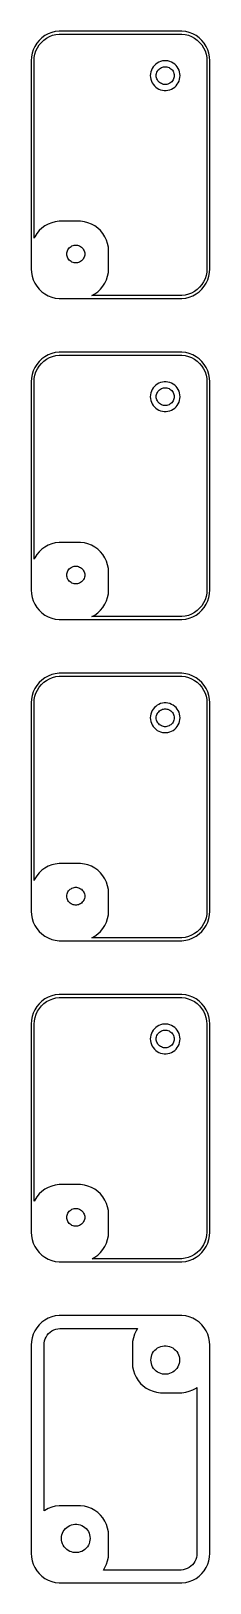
# Model space of a CAD drawing. Header units: metres. Extents: x -15 to 15, y 248 to 508.
import ezdxf

# ---------------------------------------------------------------- set-up
doc = ezdxf.new("R2010")
doc.units = ezdxf.units.M

msp = doc.modelspace()

# ---------------------------------------------------------------- linework, layer by layer
for p, q in [((-14.0451, 506.439), (-14.3815, 505.909)), ((-13.6448, 506.923), (-14.0451, 506.439)), ((-13.1871, 507.353), (-13.6448, 506.923)), ((-13.6406, 506.145), (-13.2803, 506.58)), ((-13.2803, 506.58), (-12.8684, 506.967)), ((-12.6791, 507.722), (-13.1871, 507.353)), ((-12.8684, 506.967), (-12.4112, 507.299)), ((-12.1289, 508.024), (-12.6791, 507.722)), ((-12.4112, 507.299), (-11.916, 507.572)), ((-11.5451, 508.255), (-12.1289, 508.024)), ((-11.916, 507.572), (-11.3906, 507.78)), ((-10.9369, 508.411), (-11.5451, 508.255)), ((-11.3906, 507.78), (-10.8432, 507.92)), ((-10.3139, 508.49), (-10.9369, 508.411)), ((-10.8432, 507.92), (-10.2825, 507.991)), ((10.3139, 508.49), (-10.3139, 508.49)), ((-10.2825, 507.991), (10.2825, 507.991)), ((10.2825, 507.991), (10.8432, 507.92)), ((10.9369, 508.411), (10.3139, 508.49)), ((10.8432, 507.92), (11.3906, 507.78)), ((11.5451, 508.255), (10.9369, 508.411)), ((11.3906, 507.78), (11.916, 507.572)), ((12.1289, 508.024), (11.5451, 508.255)), ((11.916, 507.572), (12.4112, 507.299)), ((12.6791, 507.722), (12.1289, 508.024)), ((12.4112, 507.299), (12.8684, 506.967)), ((13.1871, 507.353), (12.6791, 507.722)), ((12.8684, 506.967), (13.2803, 506.58)), ((13.6448, 506.923), (13.1871, 507.353)), ((13.2803, 506.58), (13.6406, 506.145)), ((14.0451, 506.439), (13.6448, 506.923)), ((14.3815, 505.909), (14.0451, 506.439)), ((-14.9606, 504.127), (-15, 503.5)), ((-14.8429, 504.743), (-14.9606, 504.127)), ((-14.6489, 505.341), (-14.8429, 504.743)), ((-14.3815, 505.909), (-14.6489, 505.341)), ((-14.5, 503.5), (-14.4645, 504.064)), ((-14.4645, 504.064), (-14.3586, 504.619)), ((-14.3586, 504.619), (-14.184, 505.157)), ((-14.184, 505.157), (-13.9434, 505.668)), ((-13.9434, 505.668), (-13.6406, 506.145)), ((13.6406, 506.145), (13.9434, 505.668)), ((13.9434, 505.668), (14.184, 505.157)), ((14.184, 505.157), (14.3586, 504.619)), ((14.3586, 504.619), (14.4645, 504.064)), ((14.6489, 505.341), (14.3815, 505.909)), ((14.4645, 504.064), (14.5, 503.5)), ((14.8429, 504.743), (14.6489, 505.341)), ((14.9606, 504.127), (14.8429, 504.743)), ((15, 503.5), (14.9606, 504.127)), ((-15, 503.5), (-15, 468.5)), ((-14.5, 473.657), (-14.5, 503.5)), ((5.0197, 501.313), (5, 501)), ((5.07854, 501.622), (5.0197, 501.313)), ((5.17555, 501.92), (5.07854, 501.622)), ((5.30922, 502.204), (5.17555, 501.92)), ((5.47745, 502.469), (5.30922, 502.204)), ((5.67757, 502.711), (5.47745, 502.469)), ((5.90643, 502.926), (5.67757, 502.711)), ((6.16043, 503.111), (5.90643, 502.926)), ((6, 501), (6.01183, 501.188)), ((6.01183, 501.188), (6.04712, 501.373)), ((6.04712, 501.373), (6.10533, 501.552)), ((6.10533, 501.552), (6.18553, 501.723)), ((6.43555, 503.262), (6.16043, 503.111)), ((6.18553, 501.723), (6.28647, 501.882)), ((6.28647, 501.882), (6.40654, 502.027)), ((6.40654, 502.027), (6.54385, 502.156)), ((6.72745, 503.378), (6.43555, 503.262)), ((6.54385, 502.156), (6.69626, 502.266)), ((6.69626, 502.266), (6.86133, 502.357)), ((7.03154, 503.456), (6.72745, 503.378)), ((6.86133, 502.357), (7.03647, 502.427)), ((7.34302, 503.495), (7.03154, 503.456)), ((7.03647, 502.427), (7.21892, 502.473)), ((7.21892, 502.473), (7.40581, 502.497)), ((7.65697, 503.495), (7.34302, 503.495)), ((7.40581, 502.497), (7.59418, 502.497)), ((7.59418, 502.497), (7.78107, 502.473)), ((7.96844, 503.456), (7.65697, 503.495)), ((7.78107, 502.473), (7.96352, 502.427)), ((7.96352, 502.427), (8.13866, 502.357)), ((8.27254, 503.378), (7.96844, 503.456)), ((8.13866, 502.357), (8.30373, 502.266)), ((8.56444, 503.262), (8.27254, 503.378)), ((8.30373, 502.266), (8.45613, 502.156)), ((8.45613, 502.156), (8.59344, 502.027)), ((8.83955, 503.111), (8.56444, 503.262)), ((8.59344, 502.027), (8.71352, 501.882)), ((8.71352, 501.882), (8.81445, 501.723)), ((8.81445, 501.723), (8.89465, 501.552)), ((9.09355, 502.926), (8.83955, 503.111)), ((8.89465, 501.552), (8.95287, 501.373)), ((8.95287, 501.373), (8.98816, 501.188)), ((8.98816, 501.188), (9, 501)), ((9.32242, 502.711), (9.09355, 502.926)), ((9.52254, 502.469), (9.32242, 502.711)), ((9.69077, 502.204), (9.52254, 502.469)), ((9.82443, 501.92), (9.69077, 502.204)), ((9.92145, 501.622), (9.82443, 501.92)), ((9.98029, 501.313), (9.92145, 501.622)), ((10, 501), (9.98029, 501.313)), ((14.5, 503.5), (14.5, 468.5)), ((15, 468.5), (15, 503.5)), ((5, 501), (5.0197, 500.687)), ((5.0197, 500.687), (5.07854, 500.378)), ((5.07854, 500.378), (5.17555, 500.08)), ((5.17555, 500.08), (5.30922, 499.796)), ((5.30922, 499.796), (5.47745, 499.531)), ((5.47745, 499.531), (5.67757, 499.289)), ((5.67757, 499.289), (5.90643, 499.074)), ((5.90643, 499.074), (6.16043, 498.889)), ((6.01183, 500.812), (6, 501)), ((6.04712, 500.627), (6.01183, 500.812)), ((6.10533, 500.448), (6.04712, 500.627)), ((6.18553, 500.277), (6.10533, 500.448)), ((6.16043, 498.889), (6.43555, 498.738)), ((6.28647, 500.118), (6.18553, 500.277)), ((6.40654, 499.973), (6.28647, 500.118)), ((6.54385, 499.844), (6.40654, 499.973)), ((6.43555, 498.738), (6.72745, 498.622)), ((6.69626, 499.734), (6.54385, 499.844)), ((6.86133, 499.643), (6.69626, 499.734)), ((6.72745, 498.622), (7.03154, 498.544)), ((7.03647, 499.573), (6.86133, 499.643)), ((7.03154, 498.544), (7.34302, 498.505)), ((7.21892, 499.527), (7.03647, 499.573)), ((7.40581, 499.503), (7.21892, 499.527)), ((7.34302, 498.505), (7.65697, 498.505)), ((7.59418, 499.503), (7.40581, 499.503)), ((7.78107, 499.527), (7.59418, 499.503)), ((7.65697, 498.505), (7.96844, 498.544)), ((7.96352, 499.573), (7.78107, 499.527)), ((8.13866, 499.643), (7.96352, 499.573)), ((7.96844, 498.544), (8.27254, 498.622)), ((8.30373, 499.734), (8.13866, 499.643)), ((8.27254, 498.622), (8.56444, 498.738)), ((8.45613, 499.844), (8.30373, 499.734)), ((8.59344, 499.973), (8.45613, 499.844)), ((8.56444, 498.738), (8.83955, 498.889)), ((8.71352, 500.118), (8.59344, 499.973)), ((8.81445, 500.277), (8.71352, 500.118)), ((8.89465, 500.448), (8.81445, 500.277)), ((8.83955, 498.889), (9.09355, 499.074)), ((8.95287, 500.627), (8.89465, 500.448)), ((8.98816, 500.812), (8.95287, 500.627)), ((9, 501), (8.98816, 500.812)), ((9.09355, 499.074), (9.32242, 499.289)), ((9.32242, 499.289), (9.52254, 499.531)), ((9.52254, 499.531), (9.69077, 499.796)), ((9.69077, 499.796), (9.82443, 500.08)), ((9.82443, 500.08), (9.92145, 500.378)), ((9.92145, 500.378), (9.98029, 500.687)), ((9.98029, 500.687), (10, 501)), ((-13.1871, 475.353), (-13.6448, 474.923)), ((-12.6791, 475.722), (-13.1871, 475.353)), ((-12.1289, 476.024), (-12.6791, 475.722)), ((-11.5451, 476.255), (-12.1289, 476.024)), ((-10.9369, 476.411), (-11.5451, 476.255)), ((-10.3139, 476.49), (-10.9369, 476.411)), ((-6.68604, 476.49), (-10.3139, 476.49)), ((-6.06308, 476.411), (-6.68604, 476.49)), ((-5.45491, 476.255), (-6.06308, 476.411)), ((-4.87109, 476.024), (-5.45491, 476.255)), ((-4.32086, 475.722), (-4.87109, 476.024)), ((-3.81287, 475.353), (-4.32086, 475.722)), ((-3.35515, 474.923), (-3.81287, 475.353)), ((-14.3815, 473.909), (-14.5, 473.657)), ((-14.0451, 474.439), (-14.3815, 473.909)), ((-13.6448, 474.923), (-14.0451, 474.439)), ((-8.13866, 472.357), (-7.96352, 472.427)), ((-7.96352, 472.427), (-7.78107, 472.473)), ((-7.78107, 472.473), (-7.59418, 472.497)), ((-7.59418, 472.497), (-7.40581, 472.497)), ((-7.40581, 472.497), (-7.21892, 472.473)), ((-7.21892, 472.473), (-7.03647, 472.427)), ((-7.03647, 472.427), (-6.86133, 472.357)), ((-2.95491, 474.439), (-3.35515, 474.923)), ((-2.61845, 473.909), (-2.95491, 474.439)), ((-2.3511, 473.341), (-2.61845, 473.909)), ((-2.15707, 472.743), (-2.3511, 473.341)), ((-2.03941, 472.127), (-2.15707, 472.743)), ((-9, 471), (-8.98816, 471.188)), ((-8.98816, 470.812), (-9, 471)), ((-8.98816, 471.188), (-8.95287, 471.373)), ((-8.95287, 470.627), (-8.98816, 470.812)), ((-8.95287, 471.373), (-8.89465, 471.552)), ((-8.89465, 470.448), (-8.95287, 470.627)), ((-8.89465, 471.552), (-8.81445, 471.723)), ((-8.81445, 470.277), (-8.89465, 470.448)), ((-8.81445, 471.723), (-8.71352, 471.882)), ((-8.71352, 470.118), (-8.81445, 470.277)), ((-8.71352, 471.882), (-8.59344, 472.027)), ((-8.59344, 469.973), (-8.71352, 470.118)), ((-8.59344, 472.027), (-8.45613, 472.156)), ((-8.45613, 469.844), (-8.59344, 469.973)), ((-8.45613, 472.156), (-8.30373, 472.266)), ((-8.30373, 469.734), (-8.45613, 469.844)), ((-8.30373, 472.266), (-8.13866, 472.357)), ((-6.86133, 472.357), (-6.69626, 472.266)), ((-6.69626, 472.266), (-6.54385, 472.156)), ((-6.54385, 469.844), (-6.69626, 469.734)), ((-6.54385, 472.156), (-6.40654, 472.027)), ((-6.40654, 469.973), (-6.54385, 469.844)), ((-6.40654, 472.027), (-6.28647, 471.882)), ((-6.28647, 470.118), (-6.40654, 469.973)), ((-6.28647, 471.882), (-6.18553, 471.723)), ((-6.18553, 470.277), (-6.28647, 470.118)), ((-6.18553, 471.723), (-6.10533, 471.552)), ((-6.10533, 470.448), (-6.18553, 470.277)), ((-6.10533, 471.552), (-6.04712, 471.373)), ((-6.04712, 470.627), (-6.10533, 470.448)), ((-6.04712, 471.373), (-6.01183, 471.188)), ((-6.01183, 470.812), (-6.04712, 470.627)), ((-6.01183, 471.188), (-6, 471)), ((-6, 471), (-6.01183, 470.812)), ((-2, 471.5), (-2.03941, 472.127)), ((-2, 468.5), (-2, 471.5)), ((-15, 468.5), (-14.9606, 467.873)), ((-14.9606, 467.873), (-14.8429, 467.257)), ((-14.8429, 467.257), (-14.6489, 466.659)), ((-8.13866, 469.643), (-8.30373, 469.734)), ((-7.96352, 469.573), (-8.13866, 469.643)), ((-7.78107, 469.527), (-7.96352, 469.573)), ((-7.59418, 469.503), (-7.78107, 469.527)), ((-7.40581, 469.503), (-7.59418, 469.503)), ((-7.21892, 469.527), (-7.40581, 469.503)), ((-7.03647, 469.573), (-7.21892, 469.527)), ((-6.86133, 469.643), (-7.03647, 469.573)), ((-6.69626, 469.734), (-6.86133, 469.643)), ((-2.3511, 466.659), (-2.15707, 467.257)), ((-2.15707, 467.257), (-2.03941, 467.873)), ((-2.03941, 467.873), (-2, 468.5)), ((14.3586, 467.381), (14.184, 466.843)), ((14.4645, 467.936), (14.3586, 467.381)), ((14.5, 468.5), (14.4645, 467.936)), ((14.6489, 466.659), (14.8429, 467.257)), ((14.8429, 467.257), (14.9606, 467.873)), ((14.9606, 467.873), (15, 468.5)), ((-14.6489, 466.659), (-14.3815, 466.091)), ((-14.3815, 466.091), (-14.0451, 465.561)), ((-14.0451, 465.561), (-13.6448, 465.077)), ((-13.6448, 465.077), (-13.1871, 464.647)), ((-13.1871, 464.647), (-12.6791, 464.278)), ((-4.32086, 464.278), (-3.81287, 464.647)), ((-3.81287, 464.647), (-3.35515, 465.077)), ((-3.35515, 465.077), (-2.95491, 465.561)), ((-2.95491, 465.561), (-2.61845, 466.091)), ((-2.61845, 466.091), (-2.3511, 466.659)), ((12.4112, 464.701), (11.916, 464.428)), ((12.8684, 465.033), (12.4112, 464.701)), ((12.6791, 464.278), (13.1871, 464.647)), ((13.2803, 465.42), (12.8684, 465.033)), ((13.1871, 464.647), (13.6448, 465.077)), ((13.6406, 465.855), (13.2803, 465.42)), ((13.9434, 466.332), (13.6406, 465.855)), ((13.6448, 465.077), (14.0451, 465.561)), ((14.184, 466.843), (13.9434, 466.332)), ((14.0451, 465.561), (14.3815, 466.091)), ((14.3815, 466.091), (14.6489, 466.659)), ((-12.6791, 464.278), (-12.1289, 463.976)), ((-12.1289, 463.976), (-11.5451, 463.745)), ((-11.5451, 463.745), (-10.9369, 463.589)), ((-10.9369, 463.589), (-10.3139, 463.51)), ((-10.3139, 463.51), (10.3139, 463.51)), ((-4.81104, 464.009), (-4.32086, 464.278)), ((10.2825, 464.009), (-4.81104, 464.009)), ((10.8432, 464.08), (10.2825, 464.009)), ((10.3139, 463.51), (10.9369, 463.589)), ((11.3906, 464.22), (10.8432, 464.08)), ((10.9369, 463.589), (11.5451, 463.745)), ((11.916, 464.428), (11.3906, 464.22)), ((11.5451, 463.745), (12.1289, 463.976)), ((12.1289, 463.976), (12.6791, 464.278)), ((-11.5451, 454.255), (-12.1289, 454.024)), ((-10.9369, 454.411), (-11.5451, 454.255)), ((-10.3139, 454.49), (-10.9369, 454.411)), ((10.3139, 454.49), (-10.3139, 454.49)), ((10.9369, 454.411), (10.3139, 454.49)), ((11.5451, 454.255), (10.9369, 454.411)), ((12.1289, 454.024), (11.5451, 454.255)), ((-14.3815, 451.909), (-14.6489, 451.341)), ((-14.0451, 452.439), (-14.3815, 451.909)), ((-14.184, 451.157), (-13.9434, 451.668)), ((-13.6448, 452.923), (-14.0451, 452.439)), ((-13.9434, 451.668), (-13.6406, 452.145)), ((-13.1871, 453.353), (-13.6448, 452.923)), ((-13.6406, 452.145), (-13.2803, 452.58)), ((-13.2803, 452.58), (-12.8684, 452.967)), ((-12.6791, 453.722), (-13.1871, 453.353)), ((-12.8684, 452.967), (-12.4112, 453.299)), ((-12.1289, 454.024), (-12.6791, 453.722)), ((-12.4112, 453.299), (-11.916, 453.572)), ((-11.916, 453.572), (-11.3906, 453.78)), ((-11.3906, 453.78), (-10.8432, 453.92)), ((-10.8432, 453.92), (-10.2825, 453.991)), ((-10.2825, 453.991), (10.2825, 453.991)), ((10.2825, 453.991), (10.8432, 453.92)), ((10.8432, 453.92), (11.3906, 453.78)), ((11.3906, 453.78), (11.916, 453.572)), ((11.916, 453.572), (12.4112, 453.299)), ((12.6791, 453.722), (12.1289, 454.024)), ((12.4112, 453.299), (12.8684, 452.967)), ((13.1871, 453.353), (12.6791, 453.722)), ((12.8684, 452.967), (13.2803, 452.58)), ((13.6448, 452.923), (13.1871, 453.353)), ((13.2803, 452.58), (13.6406, 452.145)), ((13.6406, 452.145), (13.9434, 451.668)), ((14.0451, 452.439), (13.6448, 452.923)), ((13.9434, 451.668), (14.184, 451.157)), ((14.3815, 451.909), (14.0451, 452.439)), ((14.6489, 451.341), (14.3815, 451.909)), ((-14.9606, 450.127), (-15, 449.5)), ((-15, 449.5), (-15, 414.5)), ((-14.8429, 450.743), (-14.9606, 450.127)), ((-14.6489, 451.341), (-14.8429, 450.743)), ((-14.5, 449.5), (-14.4645, 450.064)), ((-14.5, 419.657), (-14.5, 449.5)), ((-14.4645, 450.064), (-14.3586, 450.619)), ((-14.3586, 450.619), (-14.184, 451.157)), ((5.90643, 448.926), (5.67757, 448.711)), ((6.16043, 449.111), (5.90643, 448.926)), ((6.43555, 449.262), (6.16043, 449.111)), ((6.72745, 449.378), (6.43555, 449.262)), ((7.03154, 449.456), (6.72745, 449.378)), ((7.34302, 449.495), (7.03154, 449.456)), ((7.65697, 449.495), (7.34302, 449.495)), ((7.96844, 449.456), (7.65697, 449.495)), ((8.27254, 449.378), (7.96844, 449.456)), ((8.56444, 449.262), (8.27254, 449.378)), ((8.83955, 449.111), (8.56444, 449.262)), ((9.09355, 448.926), (8.83955, 449.111)), ((9.32242, 448.711), (9.09355, 448.926)), ((14.184, 451.157), (14.3586, 450.619)), ((14.3586, 450.619), (14.4645, 450.064)), ((14.4645, 450.064), (14.5, 449.5)), ((14.5, 449.5), (14.5, 414.5)), ((14.8429, 450.743), (14.6489, 451.341)), ((14.9606, 450.127), (14.8429, 450.743)), ((15, 449.5), (14.9606, 450.127)), ((15, 414.5), (15, 449.5)), ((5.0197, 447.313), (5, 447)), ((5, 447), (5.0197, 446.687)), ((5.07854, 447.622), (5.0197, 447.313)), ((5.0197, 446.687), (5.07854, 446.378)), ((5.17555, 447.92), (5.07854, 447.622)), ((5.07854, 446.378), (5.17555, 446.08)), ((5.30922, 448.204), (5.17555, 447.92)), ((5.47745, 448.469), (5.30922, 448.204)), ((5.67757, 448.711), (5.47745, 448.469)), ((6, 447), (6.01183, 447.188)), ((6.01183, 446.812), (6, 447)), ((6.01183, 447.188), (6.04712, 447.373)), ((6.04712, 446.627), (6.01183, 446.812)), ((6.04712, 447.373), (6.10533, 447.552)), ((6.10533, 446.448), (6.04712, 446.627)), ((6.10533, 447.552), (6.18553, 447.723)), ((6.18553, 446.277), (6.10533, 446.448)), ((6.18553, 447.723), (6.28647, 447.882)), ((6.28647, 446.118), (6.18553, 446.277)), ((6.28647, 447.882), (6.40654, 448.027)), ((6.40654, 448.027), (6.54385, 448.156)), ((6.54385, 448.156), (6.69626, 448.266)), ((6.69626, 448.266), (6.86133, 448.357)), ((6.86133, 448.357), (7.03647, 448.427)), ((7.03647, 448.427), (7.21892, 448.473)), ((7.21892, 448.473), (7.40581, 448.497)), ((7.40581, 448.497), (7.59418, 448.497)), ((7.59418, 448.497), (7.78107, 448.473)), ((7.78107, 448.473), (7.96352, 448.427)), ((7.96352, 448.427), (8.13866, 448.357)), ((8.13866, 448.357), (8.30373, 448.266)), ((8.30373, 448.266), (8.45613, 448.156)), ((8.45613, 448.156), (8.59344, 448.027)), ((8.59344, 448.027), (8.71352, 447.882)), ((8.71352, 447.882), (8.81445, 447.723)), ((8.81445, 446.277), (8.71352, 446.118)), ((8.81445, 447.723), (8.89465, 447.552)), ((8.89465, 446.448), (8.81445, 446.277)), ((8.89465, 447.552), (8.95287, 447.373)), ((8.95287, 446.627), (8.89465, 446.448)), ((8.95287, 447.373), (8.98816, 447.188)), ((8.98816, 446.812), (8.95287, 446.627)), ((8.98816, 447.188), (9, 447)), ((9, 447), (8.98816, 446.812)), ((9.52254, 448.469), (9.32242, 448.711)), ((9.69077, 448.204), (9.52254, 448.469)), ((9.82443, 447.92), (9.69077, 448.204)), ((9.92145, 447.622), (9.82443, 447.92)), ((9.82443, 446.08), (9.92145, 446.378)), ((9.98029, 447.313), (9.92145, 447.622)), ((9.92145, 446.378), (9.98029, 446.687)), ((10, 447), (9.98029, 447.313)), ((9.98029, 446.687), (10, 447)), ((5.17555, 446.08), (5.30922, 445.796)), ((5.30922, 445.796), (5.47745, 445.531)), ((5.47745, 445.531), (5.67757, 445.289)), ((5.67757, 445.289), (5.90643, 445.074)), ((5.90643, 445.074), (6.16043, 444.889)), ((6.16043, 444.889), (6.43555, 444.738)), ((6.40654, 445.973), (6.28647, 446.118)), ((6.54385, 445.844), (6.40654, 445.973)), ((6.43555, 444.738), (6.72745, 444.622)), ((6.69626, 445.734), (6.54385, 445.844)), ((6.86133, 445.643), (6.69626, 445.734)), ((6.72745, 444.622), (7.03154, 444.544)), ((7.03647, 445.573), (6.86133, 445.643)), ((7.03154, 444.544), (7.34302, 444.505)), ((7.21892, 445.527), (7.03647, 445.573)), ((7.40581, 445.503), (7.21892, 445.527)), ((7.34302, 444.505), (7.65697, 444.505)), ((7.59418, 445.503), (7.40581, 445.503)), ((7.78107, 445.527), (7.59418, 445.503)), ((7.65697, 444.505), (7.96844, 444.544)), ((7.96352, 445.573), (7.78107, 445.527)), ((8.13866, 445.643), (7.96352, 445.573)), ((7.96844, 444.544), (8.27254, 444.622)), ((8.30373, 445.734), (8.13866, 445.643)), ((8.27254, 444.622), (8.56444, 444.738)), ((8.45613, 445.844), (8.30373, 445.734)), ((8.59344, 445.973), (8.45613, 445.844)), ((8.56444, 444.738), (8.83955, 444.889)), ((8.71352, 446.118), (8.59344, 445.973)), ((8.83955, 444.889), (9.09355, 445.074)), ((9.09355, 445.074), (9.32242, 445.289)), ((9.32242, 445.289), (9.52254, 445.531)), ((9.52254, 445.531), (9.69077, 445.796)), ((9.69077, 445.796), (9.82443, 446.08)), ((-14.0451, 420.439), (-14.3815, 419.909)), ((-13.6448, 420.923), (-14.0451, 420.439)), ((-13.1871, 421.353), (-13.6448, 420.923)), ((-12.6791, 421.722), (-13.1871, 421.353)), ((-12.1289, 422.024), (-12.6791, 421.722)), ((-11.5451, 422.255), (-12.1289, 422.024)), ((-10.9369, 422.411), (-11.5451, 422.255)), ((-10.3139, 422.49), (-10.9369, 422.411)), ((-6.68604, 422.49), (-10.3139, 422.49)), ((-6.06308, 422.411), (-6.68604, 422.49)), ((-5.45491, 422.255), (-6.06308, 422.411)), ((-4.87109, 422.024), (-5.45491, 422.255)), ((-4.32086, 421.722), (-4.87109, 422.024)), ((-3.81287, 421.353), (-4.32086, 421.722)), ((-3.35515, 420.923), (-3.81287, 421.353)), ((-2.95491, 420.439), (-3.35515, 420.923)), ((-2.61845, 419.909), (-2.95491, 420.439)), ((-14.3815, 419.909), (-14.5, 419.657)), ((-8.89465, 417.552), (-8.81445, 417.723)), ((-8.81445, 417.723), (-8.71352, 417.882)), ((-8.71352, 417.882), (-8.59344, 418.027)), ((-8.59344, 418.027), (-8.45613, 418.156)), ((-8.45613, 418.156), (-8.30373, 418.266)), ((-8.30373, 418.266), (-8.13866, 418.357)), ((-8.13866, 418.357), (-7.96352, 418.427)), ((-7.96352, 418.427), (-7.78107, 418.473)), ((-7.78107, 418.473), (-7.59418, 418.497)), ((-7.59418, 418.497), (-7.40581, 418.497)), ((-7.40581, 418.497), (-7.21892, 418.473)), ((-7.21892, 418.473), (-7.03647, 418.427)), ((-7.03647, 418.427), (-6.86133, 418.357)), ((-6.86133, 418.357), (-6.69626, 418.266)), ((-6.69626, 418.266), (-6.54385, 418.156)), ((-6.54385, 418.156), (-6.40654, 418.027)), ((-6.40654, 418.027), (-6.28647, 417.882)), ((-6.28647, 417.882), (-6.18553, 417.723)), ((-6.18553, 417.723), (-6.10533, 417.552)), ((-2.3511, 419.341), (-2.61845, 419.909)), ((-2.15707, 418.743), (-2.3511, 419.341)), ((-2.03941, 418.127), (-2.15707, 418.743)), ((-2, 417.5), (-2.03941, 418.127)), ((-9, 417), (-8.98816, 417.188)), ((-8.98816, 416.812), (-9, 417)), ((-8.98816, 417.188), (-8.95287, 417.373)), ((-8.95287, 416.627), (-8.98816, 416.812)), ((-8.95287, 417.373), (-8.89465, 417.552)), ((-8.89465, 416.448), (-8.95287, 416.627)), ((-8.81445, 416.277), (-8.89465, 416.448)), ((-8.71352, 416.118), (-8.81445, 416.277)), ((-8.59344, 415.973), (-8.71352, 416.118)), ((-8.45613, 415.844), (-8.59344, 415.973)), ((-8.30373, 415.734), (-8.45613, 415.844)), ((-8.13866, 415.643), (-8.30373, 415.734)), ((-7.96352, 415.573), (-8.13866, 415.643)), ((-7.78107, 415.527), (-7.96352, 415.573)), ((-7.59418, 415.503), (-7.78107, 415.527)), ((-7.40581, 415.503), (-7.59418, 415.503)), ((-7.21892, 415.527), (-7.40581, 415.503)), ((-7.03647, 415.573), (-7.21892, 415.527)), ((-6.86133, 415.643), (-7.03647, 415.573)), ((-6.69626, 415.734), (-6.86133, 415.643)), ((-6.54385, 415.844), (-6.69626, 415.734)), ((-6.40654, 415.973), (-6.54385, 415.844)), ((-6.28647, 416.118), (-6.40654, 415.973)), ((-6.18553, 416.277), (-6.28647, 416.118)), ((-6.10533, 416.448), (-6.18553, 416.277)), ((-6.10533, 417.552), (-6.04712, 417.373)), ((-6.04712, 416.627), (-6.10533, 416.448)), ((-6.04712, 417.373), (-6.01183, 417.188)), ((-6.01183, 416.812), (-6.04712, 416.627)), ((-6.01183, 417.188), (-6, 417)), ((-6, 417), (-6.01183, 416.812)), ((-2, 414.5), (-2, 417.5)), ((-15, 414.5), (-14.9606, 413.873)), ((-14.9606, 413.873), (-14.8429, 413.257)), ((-14.8429, 413.257), (-14.6489, 412.659)), ((-14.6489, 412.659), (-14.3815, 412.091)), ((-2.61845, 412.091), (-2.3511, 412.659)), ((-2.3511, 412.659), (-2.15707, 413.257)), ((-2.15707, 413.257), (-2.03941, 413.873)), ((-2.03941, 413.873), (-2, 414.5)), ((14.184, 412.843), (13.9434, 412.332)), ((14.3586, 413.381), (14.184, 412.843)), ((14.4645, 413.936), (14.3586, 413.381)), ((14.3815, 412.091), (14.6489, 412.659)), ((14.5, 414.5), (14.4645, 413.936)), ((14.6489, 412.659), (14.8429, 413.257)), ((14.8429, 413.257), (14.9606, 413.873)), ((14.9606, 413.873), (15, 414.5)), ((-14.3815, 412.091), (-14.0451, 411.561)), ((-14.0451, 411.561), (-13.6448, 411.077)), ((-13.6448, 411.077), (-13.1871, 410.647)), ((-13.1871, 410.647), (-12.6791, 410.278)), ((-12.6791, 410.278), (-12.1289, 409.976)), ((-12.1289, 409.976), (-11.5451, 409.745)), ((-11.5451, 409.745), (-10.9369, 409.589)), ((-4.81104, 410.009), (-4.32086, 410.278)), ((10.2825, 410.009), (-4.81104, 410.009)), ((-4.32086, 410.278), (-3.81287, 410.647)), ((-3.81287, 410.647), (-3.35515, 411.077)), ((-3.35515, 411.077), (-2.95491, 411.561)), ((-2.95491, 411.561), (-2.61845, 412.091)), ((10.8432, 410.08), (10.2825, 410.009)), ((11.3906, 410.22), (10.8432, 410.08)), ((10.9369, 409.589), (11.5451, 409.745)), ((11.916, 410.428), (11.3906, 410.22)), ((11.5451, 409.745), (12.1289, 409.976)), ((12.4112, 410.701), (11.916, 410.428)), ((12.1289, 409.976), (12.6791, 410.278)), ((12.8684, 411.033), (12.4112, 410.701)), ((12.6791, 410.278), (13.1871, 410.647)), ((13.2803, 411.42), (12.8684, 411.033)), ((13.1871, 410.647), (13.6448, 411.077)), ((13.6406, 411.855), (13.2803, 411.42)), ((13.9434, 412.332), (13.6406, 411.855)), ((13.6448, 411.077), (14.0451, 411.561)), ((14.0451, 411.561), (14.3815, 412.091)), ((-10.9369, 409.589), (-10.3139, 409.51)), ((-10.3139, 409.51), (10.3139, 409.51)), ((10.3139, 409.51), (10.9369, 409.589)), ((-13.1871, 399.353), (-13.6448, 398.923)), ((-12.6791, 399.722), (-13.1871, 399.353)), ((-12.1289, 400.024), (-12.6791, 399.722)), ((-12.4112, 399.299), (-11.916, 399.572)), ((-11.5451, 400.255), (-12.1289, 400.024)), ((-11.916, 399.572), (-11.3906, 399.78)), ((-10.9369, 400.411), (-11.5451, 400.255)), ((-11.3906, 399.78), (-10.8432, 399.92)), ((-10.3139, 400.49), (-10.9369, 400.411)), ((-10.8432, 399.92), (-10.2825, 399.991)), ((10.3139, 400.49), (-10.3139, 400.49)), ((-10.2825, 399.991), (10.2825, 399.991)), ((10.2825, 399.991), (10.8432, 399.92)), ((10.9369, 400.411), (10.3139, 400.49)), ((10.8432, 399.92), (11.3906, 399.78)), ((11.5451, 400.255), (10.9369, 400.411)), ((11.3906, 399.78), (11.916, 399.572)), ((12.1289, 400.024), (11.5451, 400.255)), ((11.916, 399.572), (12.4112, 399.299)), ((12.6791, 399.722), (12.1289, 400.024)), ((13.1871, 399.353), (12.6791, 399.722)), ((13.6448, 398.923), (13.1871, 399.353)), ((-14.8429, 396.743), (-14.9606, 396.127)), ((-14.6489, 397.341), (-14.8429, 396.743)), ((-14.3815, 397.909), (-14.6489, 397.341)), ((-14.0451, 398.439), (-14.3815, 397.909)), ((-14.3586, 396.619), (-14.184, 397.157)), ((-14.184, 397.157), (-13.9434, 397.668)), ((-13.6448, 398.923), (-14.0451, 398.439)), ((-13.9434, 397.668), (-13.6406, 398.145)), ((-13.6406, 398.145), (-13.2803, 398.58)), ((-13.2803, 398.58), (-12.8684, 398.967)), ((-12.8684, 398.967), (-12.4112, 399.299)), ((12.4112, 399.299), (12.8684, 398.967)), ((12.8684, 398.967), (13.2803, 398.58)), ((13.2803, 398.58), (13.6406, 398.145)), ((13.6406, 398.145), (13.9434, 397.668)), ((14.0451, 398.439), (13.6448, 398.923)), ((13.9434, 397.668), (14.184, 397.157)), ((14.3815, 397.909), (14.0451, 398.439)), ((14.184, 397.157), (14.3586, 396.619)), ((14.6489, 397.341), (14.3815, 397.909)), ((14.8429, 396.743), (14.6489, 397.341)), ((14.9606, 396.127), (14.8429, 396.743)), ((-14.9606, 396.127), (-15, 395.5)), ((-15, 395.5), (-15, 360.5)), ((-14.5, 395.5), (-14.4645, 396.064)), ((-14.5, 365.657), (-14.5, 395.5)), ((-14.4645, 396.064), (-14.3586, 396.619)), ((5.30922, 394.204), (5.17555, 393.92)), ((5.47745, 394.469), (5.30922, 394.204)), ((5.67757, 394.711), (5.47745, 394.469)), ((5.90643, 394.926), (5.67757, 394.711)), ((6.16043, 395.111), (5.90643, 394.926)), ((6.43555, 395.262), (6.16043, 395.111)), ((6.40654, 394.027), (6.54385, 394.156)), ((6.72745, 395.378), (6.43555, 395.262)), ((6.54385, 394.156), (6.69626, 394.266)), ((6.69626, 394.266), (6.86133, 394.357)), ((7.03154, 395.456), (6.72745, 395.378)), ((6.86133, 394.357), (7.03647, 394.427)), ((7.34302, 395.495), (7.03154, 395.456)), ((7.03647, 394.427), (7.21892, 394.473)), ((7.21892, 394.473), (7.40581, 394.497)), ((7.65697, 395.495), (7.34302, 395.495)), ((7.40581, 394.497), (7.59418, 394.497)), ((7.59418, 394.497), (7.78107, 394.473)), ((7.96844, 395.456), (7.65697, 395.495)), ((7.78107, 394.473), (7.96352, 394.427)), ((7.96352, 394.427), (8.13866, 394.357)), ((8.27254, 395.378), (7.96844, 395.456)), ((8.13866, 394.357), (8.30373, 394.266)), ((8.56444, 395.262), (8.27254, 395.378)), ((8.30373, 394.266), (8.45613, 394.156)), ((8.45613, 394.156), (8.59344, 394.027)), ((8.83955, 395.111), (8.56444, 395.262)), ((9.09355, 394.926), (8.83955, 395.111)), ((9.32242, 394.711), (9.09355, 394.926)), ((9.52254, 394.469), (9.32242, 394.711)), ((9.69077, 394.204), (9.52254, 394.469)), ((9.82443, 393.92), (9.69077, 394.204)), ((14.3586, 396.619), (14.4645, 396.064)), ((14.4645, 396.064), (14.5, 395.5)), ((14.5, 395.5), (14.5, 360.5)), ((15, 395.5), (14.9606, 396.127)), ((15, 360.5), (15, 395.5)), ((5.0197, 393.313), (5, 393)), ((5, 393), (5.0197, 392.687)), ((5.07854, 393.622), (5.0197, 393.313)), ((5.0197, 392.687), (5.07854, 392.378)), ((5.17555, 393.92), (5.07854, 393.622)), ((5.07854, 392.378), (5.17555, 392.08)), ((5.17555, 392.08), (5.30922, 391.796)), ((5.30922, 391.796), (5.47745, 391.531)), ((5.47745, 391.531), (5.67757, 391.289)), ((6, 393), (6.01183, 393.188)), ((6.01183, 392.812), (6, 393)), ((6.01183, 393.188), (6.04712, 393.373)), ((6.04712, 392.627), (6.01183, 392.812)), ((6.04712, 393.373), (6.10533, 393.552)), ((6.10533, 392.448), (6.04712, 392.627)), ((6.10533, 393.552), (6.18553, 393.723)), ((6.18553, 392.277), (6.10533, 392.448)), ((6.18553, 393.723), (6.28647, 393.882)), ((6.28647, 392.118), (6.18553, 392.277)), ((6.28647, 393.882), (6.40654, 394.027)), ((6.40654, 391.973), (6.28647, 392.118)), ((6.54385, 391.844), (6.40654, 391.973)), ((6.69626, 391.734), (6.54385, 391.844)), ((6.86133, 391.643), (6.69626, 391.734)), ((7.03647, 391.573), (6.86133, 391.643)), ((7.21892, 391.527), (7.03647, 391.573)), ((7.40581, 391.503), (7.21892, 391.527)), ((7.59418, 391.503), (7.40581, 391.503)), ((7.78107, 391.527), (7.59418, 391.503)), ((7.96352, 391.573), (7.78107, 391.527)), ((8.13866, 391.643), (7.96352, 391.573)), ((8.30373, 391.734), (8.13866, 391.643)), ((8.45613, 391.844), (8.30373, 391.734)), ((8.59344, 391.973), (8.45613, 391.844)), ((8.59344, 394.027), (8.71352, 393.882)), ((8.71352, 392.118), (8.59344, 391.973)), ((8.71352, 393.882), (8.81445, 393.723)), ((8.81445, 392.277), (8.71352, 392.118)), ((8.81445, 393.723), (8.89465, 393.552)), ((8.89465, 392.448), (8.81445, 392.277)), ((8.89465, 393.552), (8.95287, 393.373)), ((8.95287, 392.627), (8.89465, 392.448)), ((8.95287, 393.373), (8.98816, 393.188)), ((8.98816, 392.812), (8.95287, 392.627)), ((8.98816, 393.188), (9, 393)), ((9, 393), (8.98816, 392.812)), ((9.32242, 391.289), (9.52254, 391.531)), ((9.52254, 391.531), (9.69077, 391.796)), ((9.69077, 391.796), (9.82443, 392.08)), ((9.92145, 393.622), (9.82443, 393.92)), ((9.82443, 392.08), (9.92145, 392.378)), ((9.98029, 393.313), (9.92145, 393.622)), ((9.92145, 392.378), (9.98029, 392.687)), ((10, 393), (9.98029, 393.313)), ((9.98029, 392.687), (10, 393)), ((5.67757, 391.289), (5.90643, 391.074)), ((5.90643, 391.074), (6.16043, 390.889)), ((6.16043, 390.889), (6.43555, 390.738)), ((6.43555, 390.738), (6.72745, 390.622)), ((6.72745, 390.622), (7.03154, 390.544)), ((7.03154, 390.544), (7.34302, 390.505)), ((7.34302, 390.505), (7.65697, 390.505)), ((7.65697, 390.505), (7.96844, 390.544)), ((7.96844, 390.544), (8.27254, 390.622)), ((8.27254, 390.622), (8.56444, 390.738)), ((8.56444, 390.738), (8.83955, 390.889)), ((8.83955, 390.889), (9.09355, 391.074)), ((9.09355, 391.074), (9.32242, 391.289)), ((-12.1289, 368.024), (-12.6791, 367.722)), ((-11.5451, 368.255), (-12.1289, 368.024)), ((-10.9369, 368.411), (-11.5451, 368.255)), ((-10.3139, 368.49), (-10.9369, 368.411)), ((-6.68604, 368.49), (-10.3139, 368.49)), ((-6.06308, 368.411), (-6.68604, 368.49)), ((-5.45491, 368.255), (-6.06308, 368.411)), ((-4.87109, 368.024), (-5.45491, 368.255)), ((-4.32086, 367.722), (-4.87109, 368.024)), ((-14.3815, 365.909), (-14.5, 365.657)), ((-14.0451, 366.439), (-14.3815, 365.909)), ((-13.6448, 366.923), (-14.0451, 366.439)), ((-13.1871, 367.353), (-13.6448, 366.923)), ((-12.6791, 367.722), (-13.1871, 367.353)), ((-3.81287, 367.353), (-4.32086, 367.722)), ((-3.35515, 366.923), (-3.81287, 367.353)), ((-2.95491, 366.439), (-3.35515, 366.923)), ((-2.61845, 365.909), (-2.95491, 366.439)), ((-2.3511, 365.341), (-2.61845, 365.909)), ((-9, 363), (-8.98816, 363.188)), ((-8.98816, 362.812), (-9, 363)), ((-8.98816, 363.188), (-8.95287, 363.373)), ((-8.95287, 362.627), (-8.98816, 362.812)), ((-8.95287, 363.373), (-8.89465, 363.552)), ((-8.89465, 363.552), (-8.81445, 363.723)), ((-8.81445, 363.723), (-8.71352, 363.882)), ((-8.71352, 363.882), (-8.59344, 364.027)), ((-8.59344, 364.027), (-8.45613, 364.156)), ((-8.45613, 364.156), (-8.30373, 364.266)), ((-8.30373, 364.266), (-8.13866, 364.357)), ((-8.13866, 364.357), (-7.96352, 364.427)), ((-7.96352, 364.427), (-7.78107, 364.473)), ((-7.78107, 364.473), (-7.59418, 364.497)), ((-7.59418, 364.497), (-7.40581, 364.497)), ((-7.40581, 364.497), (-7.21892, 364.473)), ((-7.21892, 364.473), (-7.03647, 364.427)), ((-7.03647, 364.427), (-6.86133, 364.357)), ((-6.86133, 364.357), (-6.69626, 364.266)), ((-6.69626, 364.266), (-6.54385, 364.156)), ((-6.54385, 364.156), (-6.40654, 364.027)), ((-6.40654, 364.027), (-6.28647, 363.882)), ((-6.28647, 363.882), (-6.18553, 363.723)), ((-6.18553, 363.723), (-6.10533, 363.552)), ((-6.10533, 363.552), (-6.04712, 363.373)), ((-6.04712, 363.373), (-6.01183, 363.188)), ((-6.01183, 362.812), (-6.04712, 362.627)), ((-6.01183, 363.188), (-6, 363)), ((-6, 363), (-6.01183, 362.812)), ((-2.15707, 364.743), (-2.3511, 365.341)), ((-2.03941, 364.127), (-2.15707, 364.743)), ((-2, 363.5), (-2.03941, 364.127)), ((-2, 360.5), (-2, 363.5)), ((-15, 360.5), (-14.9606, 359.873)), ((-8.89465, 362.448), (-8.95287, 362.627)), ((-8.81445, 362.277), (-8.89465, 362.448)), ((-8.71352, 362.118), (-8.81445, 362.277)), ((-8.59344, 361.973), (-8.71352, 362.118)), ((-8.45613, 361.844), (-8.59344, 361.973)), ((-8.30373, 361.734), (-8.45613, 361.844)), ((-8.13866, 361.643), (-8.30373, 361.734)), ((-7.96352, 361.573), (-8.13866, 361.643)), ((-7.78107, 361.527), (-7.96352, 361.573)), ((-7.59418, 361.503), (-7.78107, 361.527)), ((-7.40581, 361.503), (-7.59418, 361.503)), ((-7.21892, 361.527), (-7.40581, 361.503)), ((-7.03647, 361.573), (-7.21892, 361.527)), ((-6.86133, 361.643), (-7.03647, 361.573)), ((-6.69626, 361.734), (-6.86133, 361.643)), ((-6.54385, 361.844), (-6.69626, 361.734)), ((-6.40654, 361.973), (-6.54385, 361.844)), ((-6.28647, 362.118), (-6.40654, 361.973)), ((-6.18553, 362.277), (-6.28647, 362.118)), ((-6.10533, 362.448), (-6.18553, 362.277)), ((-6.04712, 362.627), (-6.10533, 362.448)), ((-2.03941, 359.873), (-2, 360.5)), ((14.5, 360.5), (14.4645, 359.936)), ((14.9606, 359.873), (15, 360.5)), ((-14.9606, 359.873), (-14.8429, 359.257)), ((-14.8429, 359.257), (-14.6489, 358.659)), ((-14.6489, 358.659), (-14.3815, 358.091)), ((-14.3815, 358.091), (-14.0451, 357.561)), ((-14.0451, 357.561), (-13.6448, 357.077)), ((-3.35515, 357.077), (-2.95491, 357.561)), ((-2.95491, 357.561), (-2.61845, 358.091)), ((-2.61845, 358.091), (-2.3511, 358.659)), ((-2.3511, 358.659), (-2.15707, 359.257)), ((-2.15707, 359.257), (-2.03941, 359.873)), ((13.6406, 357.855), (13.2803, 357.42)), ((13.9434, 358.332), (13.6406, 357.855)), ((13.6448, 357.077), (14.0451, 357.561)), ((14.184, 358.843), (13.9434, 358.332)), ((14.0451, 357.561), (14.3815, 358.091)), ((14.3586, 359.381), (14.184, 358.843)), ((14.4645, 359.936), (14.3586, 359.381)), ((14.3815, 358.091), (14.6489, 358.659)), ((14.6489, 358.659), (14.8429, 359.257)), ((14.8429, 359.257), (14.9606, 359.873)), ((-13.6448, 357.077), (-13.1871, 356.647)), ((-13.1871, 356.647), (-12.6791, 356.278)), ((-12.6791, 356.278), (-12.1289, 355.976)), ((-12.1289, 355.976), (-11.5451, 355.745)), ((-11.5451, 355.745), (-10.9369, 355.589)), ((-10.9369, 355.589), (-10.3139, 355.51)), ((-10.3139, 355.51), (10.3139, 355.51)), ((-4.81104, 356.009), (-4.32086, 356.278)), ((10.2825, 356.009), (-4.81104, 356.009)), ((-4.32086, 356.278), (-3.81287, 356.647)), ((-3.81287, 356.647), (-3.35515, 357.077)), ((10.8432, 356.08), (10.2825, 356.009)), ((10.3139, 355.51), (10.9369, 355.589)), ((11.3906, 356.22), (10.8432, 356.08)), ((10.9369, 355.589), (11.5451, 355.745)), ((11.916, 356.428), (11.3906, 356.22)), ((11.5451, 355.745), (12.1289, 355.976)), ((12.4112, 356.701), (11.916, 356.428)), ((12.1289, 355.976), (12.6791, 356.278)), ((12.8684, 357.033), (12.4112, 356.701)), ((12.6791, 356.278), (13.1871, 356.647)), ((13.2803, 357.42), (12.8684, 357.033)), ((13.1871, 356.647), (13.6448, 357.077)), ((-13.6448, 344.923), (-14.0451, 344.439)), ((-13.1871, 345.353), (-13.6448, 344.923)), ((-13.6151, 344.127), (-13.2574, 344.559)), ((-13.2574, 344.559), (-12.8483, 344.943)), ((-12.6791, 345.722), (-13.1871, 345.353)), ((-12.8483, 344.943), (-12.3944, 345.273)), ((-12.1289, 346.024), (-12.6791, 345.722)), ((-12.3944, 345.273), (-11.9026, 345.543)), ((-11.5451, 346.255), (-12.1289, 346.024)), ((-11.9026, 345.543), (-11.3808, 345.75)), ((-10.9369, 346.411), (-11.5451, 346.255)), ((-11.3808, 345.75), (-10.8373, 345.889)), ((-10.3139, 346.49), (-10.9369, 346.411)), ((-10.8373, 345.889), (-10.2806, 345.96)), ((10.3139, 346.49), (-10.3139, 346.49)), ((-10.2806, 345.96), (10.2806, 345.96)), ((10.2806, 345.96), (10.8373, 345.889)), ((10.9369, 346.411), (10.3139, 346.49)), ((10.8373, 345.889), (11.3808, 345.75)), ((11.5451, 346.255), (10.9369, 346.411)), ((11.3808, 345.75), (11.9026, 345.543)), ((12.1289, 346.024), (11.5451, 346.255)), ((11.9026, 345.543), (12.3944, 345.273)), ((12.6791, 345.722), (12.1289, 346.024)), ((12.3944, 345.273), (12.8483, 344.943)), ((13.1871, 345.353), (12.6791, 345.722)), ((12.8483, 344.943), (13.2574, 344.559)), ((13.6448, 344.923), (13.1871, 345.353)), ((13.2574, 344.559), (13.6151, 344.127)), ((14.0451, 344.439), (13.6448, 344.923)), ((-14.9606, 342.127), (-15, 341.5)), ((-14.8429, 342.743), (-14.9606, 342.127)), ((-14.6489, 343.341), (-14.8429, 342.743)), ((-14.3815, 343.909), (-14.6489, 343.341)), ((-14.4685, 341.5), (-14.4333, 342.06)), ((-14.4333, 342.06), (-14.3281, 342.611)), ((-14.0451, 344.439), (-14.3815, 343.909)), ((-14.3281, 342.611), (-14.1547, 343.145)), ((-14.1547, 343.145), (-13.9158, 343.653)), ((-13.9158, 343.653), (-13.6151, 344.127)), ((13.6151, 344.127), (13.9158, 343.653)), ((13.9158, 343.653), (14.1547, 343.145)), ((14.3815, 343.909), (14.0451, 344.439)), ((14.1547, 343.145), (14.3281, 342.611)), ((14.3281, 342.611), (14.4333, 342.06)), ((14.6489, 343.341), (14.3815, 343.909)), ((14.4333, 342.06), (14.4685, 341.5)), ((14.8429, 342.743), (14.6489, 343.341)), ((14.9606, 342.127), (14.8429, 342.743)), ((15, 341.5), (14.9606, 342.127)), ((-15, 341.5), (-15, 306.5)), ((-14.4685, 311.724), (-14.4685, 341.5)), ((5.0197, 339.313), (5, 339)), ((5.07854, 339.622), (5.0197, 339.313)), ((5.17555, 339.92), (5.07854, 339.622)), ((5.30922, 340.204), (5.17555, 339.92)), ((5.47745, 340.469), (5.30922, 340.204)), ((5.67757, 340.711), (5.47745, 340.469)), ((5.90643, 340.926), (5.67757, 340.711)), ((6.16043, 341.111), (5.90643, 340.926)), ((6.01183, 339.188), (6.04712, 339.373)), ((6.04712, 339.373), (6.10533, 339.552)), ((6.10533, 339.552), (6.18553, 339.723)), ((6.43555, 341.262), (6.16043, 341.111)), ((6.18553, 339.723), (6.28647, 339.882)), ((6.28647, 339.882), (6.40654, 340.027)), ((6.40654, 340.027), (6.54385, 340.156)), ((6.72745, 341.378), (6.43555, 341.262)), ((6.54385, 340.156), (6.69626, 340.266)), ((6.69626, 340.266), (6.86133, 340.357)), ((7.03154, 341.456), (6.72745, 341.378)), ((6.86133, 340.357), (7.03647, 340.427)), ((7.34302, 341.495), (7.03154, 341.456)), ((7.03647, 340.427), (7.21892, 340.473)), ((7.21892, 340.473), (7.40581, 340.497)), ((7.65697, 341.495), (7.34302, 341.495)), ((7.40581, 340.497), (7.59418, 340.497)), ((7.59418, 340.497), (7.78107, 340.473)), ((7.96844, 341.456), (7.65697, 341.495)), ((7.78107, 340.473), (7.96352, 340.427)), ((7.96352, 340.427), (8.13866, 340.357)), ((8.27254, 341.378), (7.96844, 341.456)), ((8.13866, 340.357), (8.30373, 340.266)), ((8.56444, 341.262), (8.27254, 341.378)), ((8.30373, 340.266), (8.45613, 340.156)), ((8.45613, 340.156), (8.59344, 340.027)), ((8.83955, 341.111), (8.56444, 341.262)), ((8.59344, 340.027), (8.71352, 339.882)), ((8.71352, 339.882), (8.81445, 339.723)), ((8.81445, 339.723), (8.89465, 339.552)), ((9.09355, 340.926), (8.83955, 341.111)), ((8.89465, 339.552), (8.95287, 339.373)), ((8.95287, 339.373), (8.98816, 339.188)), ((9.32242, 340.711), (9.09355, 340.926)), ((9.52254, 340.469), (9.32242, 340.711)), ((9.69077, 340.204), (9.52254, 340.469)), ((9.82443, 339.92), (9.69077, 340.204)), ((9.92145, 339.622), (9.82443, 339.92)), ((9.98029, 339.313), (9.92145, 339.622)), ((10, 339), (9.98029, 339.313)), ((14.4685, 341.5), (14.4685, 306.5)), ((15, 306.5), (15, 341.5)), ((5, 339), (5.0197, 338.687)), ((5.0197, 338.687), (5.07854, 338.378)), ((5.07854, 338.378), (5.17555, 338.08)), ((5.17555, 338.08), (5.30922, 337.796)), ((5.30922, 337.796), (5.47745, 337.531)), ((5.47745, 337.531), (5.67757, 337.289)), ((5.67757, 337.289), (5.90643, 337.074)), ((5.90643, 337.074), (6.16043, 336.889)), ((6, 339), (6.01183, 339.188)), ((6.01183, 338.812), (6, 339)), ((6.04712, 338.627), (6.01183, 338.812)), ((6.10533, 338.448), (6.04712, 338.627)), ((6.18553, 338.277), (6.10533, 338.448)), ((6.16043, 336.889), (6.43555, 336.738)), ((6.28647, 338.118), (6.18553, 338.277)), ((6.40654, 337.973), (6.28647, 338.118)), ((6.54385, 337.844), (6.40654, 337.973)), ((6.43555, 336.738), (6.72745, 336.622)), ((6.69626, 337.734), (6.54385, 337.844)), ((6.86133, 337.643), (6.69626, 337.734)), ((7.03647, 337.573), (6.86133, 337.643)), ((7.21892, 337.527), (7.03647, 337.573)), ((7.40581, 337.503), (7.21892, 337.527)), ((7.59418, 337.503), (7.40581, 337.503)), ((7.78107, 337.527), (7.59418, 337.503)), ((7.96352, 337.573), (7.78107, 337.527)), ((8.13866, 337.643), (7.96352, 337.573)), ((8.30373, 337.734), (8.13866, 337.643)), ((8.27254, 336.622), (8.56444, 336.738)), ((8.45613, 337.844), (8.30373, 337.734)), ((8.59344, 337.973), (8.45613, 337.844)), ((8.56444, 336.738), (8.83955, 336.889)), ((8.71352, 338.118), (8.59344, 337.973)), ((8.81445, 338.277), (8.71352, 338.118)), ((8.89465, 338.448), (8.81445, 338.277)), ((8.83955, 336.889), (9.09355, 337.074)), ((8.95287, 338.627), (8.89465, 338.448)), ((8.98816, 338.812), (8.95287, 338.627)), ((8.98816, 339.188), (9, 339)), ((9, 339), (8.98816, 338.812)), ((9.09355, 337.074), (9.32242, 337.289)), ((9.32242, 337.289), (9.52254, 337.531)), ((9.52254, 337.531), (9.69077, 337.796)), ((9.69077, 337.796), (9.82443, 338.08)), ((9.82443, 338.08), (9.92145, 338.378)), ((9.92145, 338.378), (9.98029, 338.687)), ((9.98029, 338.687), (10, 339)), ((6.72745, 336.622), (7.03154, 336.544)), ((7.03154, 336.544), (7.34302, 336.505)), ((7.34302, 336.505), (7.65697, 336.505)), ((7.65697, 336.505), (7.96844, 336.544)), ((7.96844, 336.544), (8.27254, 336.622)), ((-13.1871, 313.353), (-13.6448, 312.923)), ((-12.6791, 313.722), (-13.1871, 313.353)), ((-12.1289, 314.024), (-12.6791, 313.722)), ((-11.5451, 314.255), (-12.1289, 314.024)), ((-10.9369, 314.411), (-11.5451, 314.255)), ((-10.3139, 314.49), (-10.9369, 314.411)), ((-6.68604, 314.49), (-10.3139, 314.49)), ((-6.06308, 314.411), (-6.68604, 314.49)), ((-5.45491, 314.255), (-6.06308, 314.411)), ((-4.87109, 314.024), (-5.45491, 314.255)), ((-4.32086, 313.722), (-4.87109, 314.024)), ((-3.81287, 313.353), (-4.32086, 313.722)), ((-3.35515, 312.923), (-3.81287, 313.353)), ((-14.3815, 311.909), (-14.4685, 311.724)), ((-14.0451, 312.439), (-14.3815, 311.909)), ((-13.6448, 312.923), (-14.0451, 312.439)), ((-2.95491, 312.439), (-3.35515, 312.923)), ((-2.61845, 311.909), (-2.95491, 312.439)), ((-2.3511, 311.341), (-2.61845, 311.909)), ((-2.15707, 310.743), (-2.3511, 311.341)), ((-2.03941, 310.127), (-2.15707, 310.743)), ((-9, 309), (-8.98816, 309.188)), ((-8.98816, 308.812), (-9, 309)), ((-8.98816, 309.188), (-8.95287, 309.373)), ((-8.95287, 308.627), (-8.98816, 308.812)), ((-8.95287, 309.373), (-8.89465, 309.552)), ((-8.89465, 308.448), (-8.95287, 308.627)), ((-8.89465, 309.552), (-8.81445, 309.723)), ((-8.81445, 308.277), (-8.89465, 308.448)), ((-8.81445, 309.723), (-8.71352, 309.882)), ((-8.71352, 308.118), (-8.81445, 308.277)), ((-8.71352, 309.882), (-8.59344, 310.027)), ((-8.59344, 307.973), (-8.71352, 308.118)), ((-8.59344, 310.027), (-8.45613, 310.156)), ((-8.45613, 307.844), (-8.59344, 307.973)), ((-8.45613, 310.156), (-8.30373, 310.266)), ((-8.30373, 310.266), (-8.13866, 310.357)), ((-8.13866, 310.357), (-7.96352, 310.427)), ((-7.96352, 310.427), (-7.78107, 310.473)), ((-7.78107, 310.473), (-7.59418, 310.497)), ((-7.59418, 310.497), (-7.40581, 310.497)), ((-7.40581, 310.497), (-7.21892, 310.473)), ((-7.21892, 310.473), (-7.03647, 310.427)), ((-7.03647, 310.427), (-6.86133, 310.357)), ((-6.86133, 310.357), (-6.69626, 310.266)), ((-6.69626, 310.266), (-6.54385, 310.156)), ((-6.54385, 310.156), (-6.40654, 310.027)), ((-6.40654, 307.973), (-6.54385, 307.844)), ((-6.40654, 310.027), (-6.28647, 309.882)), ((-6.28647, 308.118), (-6.40654, 307.973)), ((-6.28647, 309.882), (-6.18553, 309.723)), ((-6.18553, 308.277), (-6.28647, 308.118)), ((-6.18553, 309.723), (-6.10533, 309.552)), ((-6.10533, 308.448), (-6.18553, 308.277)), ((-6.10533, 309.552), (-6.04712, 309.373)), ((-6.04712, 308.627), (-6.10533, 308.448)), ((-6.04712, 309.373), (-6.01183, 309.188)), ((-6.01183, 308.812), (-6.04712, 308.627)), ((-6.01183, 309.188), (-6, 309)), ((-6, 309), (-6.01183, 308.812)), ((-2, 309.5), (-2.03941, 310.127)), ((-2, 306.5), (-2, 309.5)), ((-15, 306.5), (-14.9606, 305.873)), ((-14.9606, 305.873), (-14.8429, 305.257)), ((-8.30373, 307.734), (-8.45613, 307.844)), ((-8.13866, 307.643), (-8.30373, 307.734)), ((-7.96352, 307.573), (-8.13866, 307.643)), ((-7.78107, 307.527), (-7.96352, 307.573)), ((-7.59418, 307.503), (-7.78107, 307.527)), ((-7.40581, 307.503), (-7.59418, 307.503)), ((-7.21892, 307.527), (-7.40581, 307.503)), ((-7.03647, 307.573), (-7.21892, 307.527)), ((-6.86133, 307.643), (-7.03647, 307.573)), ((-6.69626, 307.734), (-6.86133, 307.643)), ((-6.54385, 307.844), (-6.69626, 307.734)), ((-2.15707, 305.257), (-2.03941, 305.873)), ((-2.03941, 305.873), (-2, 306.5)), ((14.3281, 305.389), (14.1547, 304.855)), ((14.4333, 305.94), (14.3281, 305.389)), ((14.4685, 306.5), (14.4333, 305.94)), ((14.8429, 305.257), (14.9606, 305.873)), ((14.9606, 305.873), (15, 306.5)), ((-14.8429, 305.257), (-14.6489, 304.659)), ((-14.6489, 304.659), (-14.3815, 304.091)), ((-14.3815, 304.091), (-14.0451, 303.561)), ((-14.0451, 303.561), (-13.6448, 303.077)), ((-13.6448, 303.077), (-13.1871, 302.647)), ((-3.81287, 302.647), (-3.35515, 303.077)), ((-3.35515, 303.077), (-2.95491, 303.561)), ((-2.95491, 303.561), (-2.61845, 304.091)), ((-2.61845, 304.091), (-2.3511, 304.659)), ((-2.3511, 304.659), (-2.15707, 305.257)), ((12.8483, 303.057), (12.3944, 302.727)), ((13.2574, 303.441), (12.8483, 303.057)), ((13.1871, 302.647), (13.6448, 303.077)), ((13.6151, 303.873), (13.2574, 303.441)), ((13.9158, 304.347), (13.6151, 303.873)), ((13.6448, 303.077), (14.0451, 303.561)), ((14.1547, 304.855), (13.9158, 304.347)), ((14.0451, 303.561), (14.3815, 304.091)), ((14.3815, 304.091), (14.6489, 304.659)), ((14.6489, 304.659), (14.8429, 305.257)), ((-13.1871, 302.647), (-12.6791, 302.278)), ((-12.6791, 302.278), (-12.1289, 301.976)), ((-12.1289, 301.976), (-11.5451, 301.745)), ((-11.5451, 301.745), (-10.9369, 301.589)), ((-10.9369, 301.589), (-10.3139, 301.51)), ((-10.3139, 301.51), (10.3139, 301.51)), ((-4.75392, 302.04), (-4.32086, 302.278)), ((10.2806, 302.04), (-4.75392, 302.04)), ((-4.32086, 302.278), (-3.81287, 302.647)), ((10.8373, 302.111), (10.2806, 302.04)), ((10.3139, 301.51), (10.9369, 301.589)), ((11.3808, 302.25), (10.8373, 302.111)), ((10.9369, 301.589), (11.5451, 301.745)), ((11.9026, 302.457), (11.3808, 302.25)), ((11.5451, 301.745), (12.1289, 301.976)), ((12.3944, 302.727), (11.9026, 302.457)), ((12.1289, 301.976), (12.6791, 302.278)), ((12.6791, 302.278), (13.1871, 302.647)), ((-10.9369, 292.411), (-11.5451, 292.255)), ((-10.3139, 292.49), (-10.9369, 292.411)), ((10.3139, 292.49), (-10.3139, 292.49)), ((10.9369, 292.411), (10.3139, 292.49)), ((11.5451, 292.255), (10.9369, 292.411)), ((-14.3815, 289.909), (-14.6489, 289.341)), ((-14.0451, 290.439), (-14.3815, 289.909)), ((-13.6448, 290.923), (-14.0451, 290.439)), ((-13.1871, 291.353), (-13.6448, 290.923)), ((-12.6791, 291.722), (-13.1871, 291.353)), ((-12.1289, 292.024), (-12.6791, 291.722)), ((-11.5451, 292.255), (-12.1289, 292.024)), ((-11.7997, 289.675), (-11.5128, 289.884)), ((-11.5128, 289.884), (-11.2021, 290.055)), ((-11.2021, 290.055), (-10.8725, 290.185)), ((-10.8725, 290.185), (-10.5291, 290.273)), ((-10.5291, 290.273), (-10.1773, 290.318)), ((-10.1773, 290.318), (2.87805, 290.318)), ((2.61845, 289.909), (2.3511, 289.341)), ((2.87805, 290.318), (2.61845, 289.909)), ((12.1289, 292.024), (11.5451, 292.255)), ((12.6791, 291.722), (12.1289, 292.024)), ((13.1871, 291.353), (12.6791, 291.722)), ((13.6448, 290.923), (13.1871, 291.353)), ((14.0451, 290.439), (13.6448, 290.923)), ((14.3815, 289.909), (14.0451, 290.439)), ((14.6489, 289.341), (14.3815, 289.909)), ((-14.9606, 288.127), (-15, 287.5)), ((-15, 287.5), (-15, 252.5)), ((-14.8429, 288.743), (-14.9606, 288.127)), ((-14.6489, 289.341), (-14.8429, 288.743)), ((-12.8234, 287.5), (-12.8011, 287.854)), ((-12.8234, 259.617), (-12.8234, 287.5)), ((-12.8011, 287.854), (-12.7347, 288.202)), ((-12.7347, 288.202), (-12.6251, 288.539)), ((-12.6251, 288.539), (-12.4742, 288.86)), ((-12.4742, 288.86), (-12.2842, 289.16)), ((-12.2842, 289.16), (-12.0582, 289.433)), ((-12.0582, 289.433), (-11.7997, 289.675)), ((2.03941, 288.127), (2, 287.5)), ((2, 287.5), (2, 284.5)), ((2.15707, 288.743), (2.03941, 288.127)), ((2.3511, 289.341), (2.15707, 288.743)), ((6.214, 287.026), (6.47812, 287.172)), ((6.47812, 287.172), (6.75835, 287.283)), ((6.75835, 287.283), (7.05028, 287.357)), ((7.05028, 287.357), (7.34929, 287.395)), ((7.34929, 287.395), (7.6507, 287.395)), ((7.6507, 287.395), (7.94971, 287.357)), ((7.94971, 287.357), (8.24164, 287.283)), ((8.24164, 287.283), (8.52187, 287.172)), ((8.52187, 287.172), (8.78598, 287.026)), ((14.8429, 288.743), (14.6489, 289.341)), ((14.9606, 288.127), (14.8429, 288.743)), ((15, 287.5), (14.9606, 288.127)), ((15, 252.5), (15, 287.5)), ((2, 284.5), (2.03941, 283.873)), ((5.09999, 285), (5.11891, 285.301)), ((5.11891, 284.699), (5.09999, 285)), ((5.11891, 285.301), (5.1754, 285.597)), ((5.1754, 284.403), (5.11891, 284.699)), ((5.1754, 285.597), (5.26852, 285.883)), ((5.26852, 285.883), (5.39685, 286.156)), ((5.39685, 286.156), (5.55835, 286.411)), ((5.55835, 286.411), (5.75047, 286.643)), ((5.75047, 286.643), (5.97017, 286.849)), ((5.97017, 286.849), (6.214, 287.026)), ((8.78598, 287.026), (9.02982, 286.849)), ((9.02982, 286.849), (9.24951, 286.643)), ((9.24951, 286.643), (9.44164, 286.411)), ((9.44164, 286.411), (9.60313, 286.156)), ((9.60313, 286.156), (9.73146, 285.883)), ((9.73146, 285.883), (9.82458, 285.597)), ((9.82458, 285.597), (9.88107, 285.301)), ((9.88107, 284.699), (9.82458, 284.403)), ((9.88107, 285.301), (9.89999, 285)), ((9.89999, 285), (9.88107, 284.699)), ((2.03941, 283.873), (2.15707, 283.257)), ((2.15707, 283.257), (2.3511, 282.659)), ((2.3511, 282.659), (2.61845, 282.091)), ((2.61845, 282.091), (2.95491, 281.561)), ((5.26852, 284.117), (5.1754, 284.403)), ((5.39685, 283.844), (5.26852, 284.117)), ((5.55835, 283.589), (5.39685, 283.844)), ((5.75047, 283.357), (5.55835, 283.589)), ((5.97017, 283.151), (5.75047, 283.357)), ((6.214, 282.974), (5.97017, 283.151)), ((6.47812, 282.828), (6.214, 282.974)), ((6.75835, 282.717), (6.47812, 282.828)), ((7.05028, 282.643), (6.75835, 282.717)), ((7.34929, 282.605), (7.05028, 282.643)), ((7.6507, 282.605), (7.34929, 282.605)), ((7.94971, 282.643), (7.6507, 282.605)), ((8.24164, 282.717), (7.94971, 282.643)), ((8.52187, 282.828), (8.24164, 282.717)), ((8.78598, 282.974), (8.52187, 282.828)), ((9.02982, 283.151), (8.78598, 282.974)), ((9.24951, 283.357), (9.02982, 283.151)), ((9.44164, 283.589), (9.24951, 283.357)), ((9.60313, 283.844), (9.44164, 283.589)), ((9.73146, 284.117), (9.60313, 283.844)), ((9.82458, 284.403), (9.73146, 284.117)), ((2.95491, 281.561), (3.35515, 281.077)), ((3.35515, 281.077), (3.81287, 280.647)), ((3.81287, 280.647), (4.32086, 280.278)), ((4.32086, 280.278), (4.87109, 279.976)), ((4.87109, 279.976), (5.45491, 279.745)), ((5.45491, 279.745), (6.06308, 279.589)), ((6.06308, 279.589), (6.68604, 279.51)), ((6.68604, 279.51), (10.3139, 279.51)), ((10.3139, 279.51), (10.9369, 279.589)), ((10.9369, 279.589), (11.5451, 279.745)), ((11.5451, 279.745), (12.1289, 279.976)), ((12.1289, 279.976), (12.6791, 280.278)), ((12.6791, 280.278), (12.8234, 280.383)), ((12.8234, 280.383), (12.8234, 252.5)), ((-12.6791, 259.722), (-12.8234, 259.617)), ((-12.1289, 260.024), (-12.6791, 259.722)), ((-11.5451, 260.255), (-12.1289, 260.024)), ((-10.9369, 260.411), (-11.5451, 260.255)), ((-10.3139, 260.49), (-10.9369, 260.411)), ((-6.68604, 260.49), (-10.3139, 260.49)), ((-6.06308, 260.411), (-6.68604, 260.49)), ((-5.45491, 260.255), (-6.06308, 260.411)), ((-4.87109, 260.024), (-5.45491, 260.255)), ((-4.32086, 259.722), (-4.87109, 260.024)), ((-3.81287, 259.353), (-4.32086, 259.722)), ((-3.35515, 258.923), (-3.81287, 259.353)), ((-2.95491, 258.439), (-3.35515, 258.923)), ((-2.61845, 257.909), (-2.95491, 258.439)), ((-9.82458, 255.597), (-9.73146, 255.883)), ((-9.73146, 255.883), (-9.60313, 256.156)), ((-9.60313, 256.156), (-9.44164, 256.411)), ((-9.44164, 256.411), (-9.24951, 256.643)), ((-9.24951, 256.643), (-9.02982, 256.849)), ((-9.02982, 256.849), (-8.78598, 257.026)), ((-8.78598, 257.026), (-8.52187, 257.172)), ((-8.52187, 257.172), (-8.24164, 257.283)), ((-8.24164, 257.283), (-7.94971, 257.357)), ((-7.94971, 257.357), (-7.6507, 257.395)), ((-7.6507, 257.395), (-7.34929, 257.395)), ((-7.34929, 257.395), (-7.05028, 257.357)), ((-7.05028, 257.357), (-6.75835, 257.283)), ((-6.75835, 257.283), (-6.47812, 257.172)), ((-6.47812, 257.172), (-6.214, 257.026)), ((-6.214, 257.026), (-5.97017, 256.849)), ((-5.97017, 256.849), (-5.75047, 256.643)), ((-5.75047, 256.643), (-5.55835, 256.411)), ((-5.55835, 256.411), (-5.39685, 256.156)), ((-5.39685, 256.156), (-5.26852, 255.883)), ((-5.26852, 255.883), (-5.1754, 255.597)), ((-2.3511, 257.341), (-2.61845, 257.909)), ((-2.15707, 256.743), (-2.3511, 257.341)), ((-2.03941, 256.127), (-2.15707, 256.743)), ((-2, 255.5), (-2.03941, 256.127)), ((-9.89999, 255), (-9.88107, 255.301)), ((-9.88107, 254.699), (-9.89999, 255)), ((-9.88107, 255.301), (-9.82458, 255.597)), ((-9.82458, 254.403), (-9.88107, 254.699)), ((-9.73146, 254.117), (-9.82458, 254.403)), ((-9.60313, 253.844), (-9.73146, 254.117)), ((-9.44164, 253.589), (-9.60313, 253.844)), ((-9.24951, 253.357), (-9.44164, 253.589)), ((-9.02982, 253.151), (-9.24951, 253.357)), ((-8.78598, 252.974), (-9.02982, 253.151)), ((-5.97017, 253.151), (-6.214, 252.974)), ((-5.75047, 253.357), (-5.97017, 253.151)), ((-5.55835, 253.589), (-5.75047, 253.357)), ((-5.39685, 253.844), (-5.55835, 253.589)), ((-5.26852, 254.117), (-5.39685, 253.844)), ((-5.1754, 254.403), (-5.26852, 254.117)), ((-5.1754, 255.597), (-5.11891, 255.301)), ((-5.11891, 254.699), (-5.1754, 254.403)), ((-5.11891, 255.301), (-5.09999, 255)), ((-5.09999, 255), (-5.11891, 254.699)), ((-2, 252.5), (-2, 255.5)), ((-15, 252.5), (-14.9606, 251.873)), ((-14.9606, 251.873), (-14.8429, 251.257)), ((-14.8429, 251.257), (-14.6489, 250.659)), ((-14.6489, 250.659), (-14.3815, 250.091)), ((-8.52187, 252.828), (-8.78598, 252.974)), ((-8.24164, 252.717), (-8.52187, 252.828)), ((-7.94971, 252.643), (-8.24164, 252.717)), ((-7.6507, 252.605), (-7.94971, 252.643)), ((-7.34929, 252.605), (-7.6507, 252.605)), ((-7.05028, 252.643), (-7.34929, 252.605)), ((-6.75835, 252.717), (-7.05028, 252.643)), ((-6.47812, 252.828), (-6.75835, 252.717)), ((-6.214, 252.974), (-6.47812, 252.828)), ((-2.61845, 250.091), (-2.3511, 250.659)), ((-2.3511, 250.659), (-2.15707, 251.257)), ((-2.15707, 251.257), (-2.03941, 251.873)), ((-2.03941, 251.873), (-2, 252.5)), ((12.0582, 250.567), (11.7997, 250.325)), ((12.2842, 250.84), (12.0582, 250.567)), ((12.4742, 251.14), (12.2842, 250.84)), ((12.6251, 251.461), (12.4742, 251.14)), ((12.7347, 251.798), (12.6251, 251.461)), ((12.8011, 252.146), (12.7347, 251.798)), ((12.8234, 252.5), (12.8011, 252.146)), ((14.3815, 250.091), (14.6489, 250.659)), ((14.6489, 250.659), (14.8429, 251.257)), ((14.8429, 251.257), (14.9606, 251.873)), ((14.9606, 251.873), (15, 252.5)), ((-14.3815, 250.091), (-14.0451, 249.561)), ((-14.0451, 249.561), (-13.6448, 249.077)), ((-13.6448, 249.077), (-13.1871, 248.647)), ((-13.1871, 248.647), (-12.6791, 248.278)), ((-12.6791, 248.278), (-12.1289, 247.976)), ((-12.1289, 247.976), (-11.5451, 247.745)), ((-2.87805, 249.682), (-2.61845, 250.091)), ((10.1773, 249.682), (-2.87805, 249.682)), ((10.5291, 249.727), (10.1773, 249.682)), ((10.8725, 249.815), (10.5291, 249.727)), ((11.2021, 249.945), (10.8725, 249.815)), ((11.5128, 250.116), (11.2021, 249.945)), ((11.7997, 250.325), (11.5128, 250.116)), ((11.5451, 247.745), (12.1289, 247.976)), ((12.1289, 247.976), (12.6791, 248.278)), ((12.6791, 248.278), (13.1871, 248.647)), ((13.1871, 248.647), (13.6448, 249.077)), ((13.6448, 249.077), (14.0451, 249.561)), ((14.0451, 249.561), (14.3815, 250.091)), ((-11.5451, 247.745), (-10.9369, 247.589)), ((-10.9369, 247.589), (-10.3139, 247.51)), ((-10.3139, 247.51), (10.3139, 247.51)), ((10.3139, 247.51), (10.9369, 247.589)), ((10.9369, 247.589), (11.5451, 247.745))]:
    msp.add_line(p, q)

doc.saveas('drawing.dxf')
